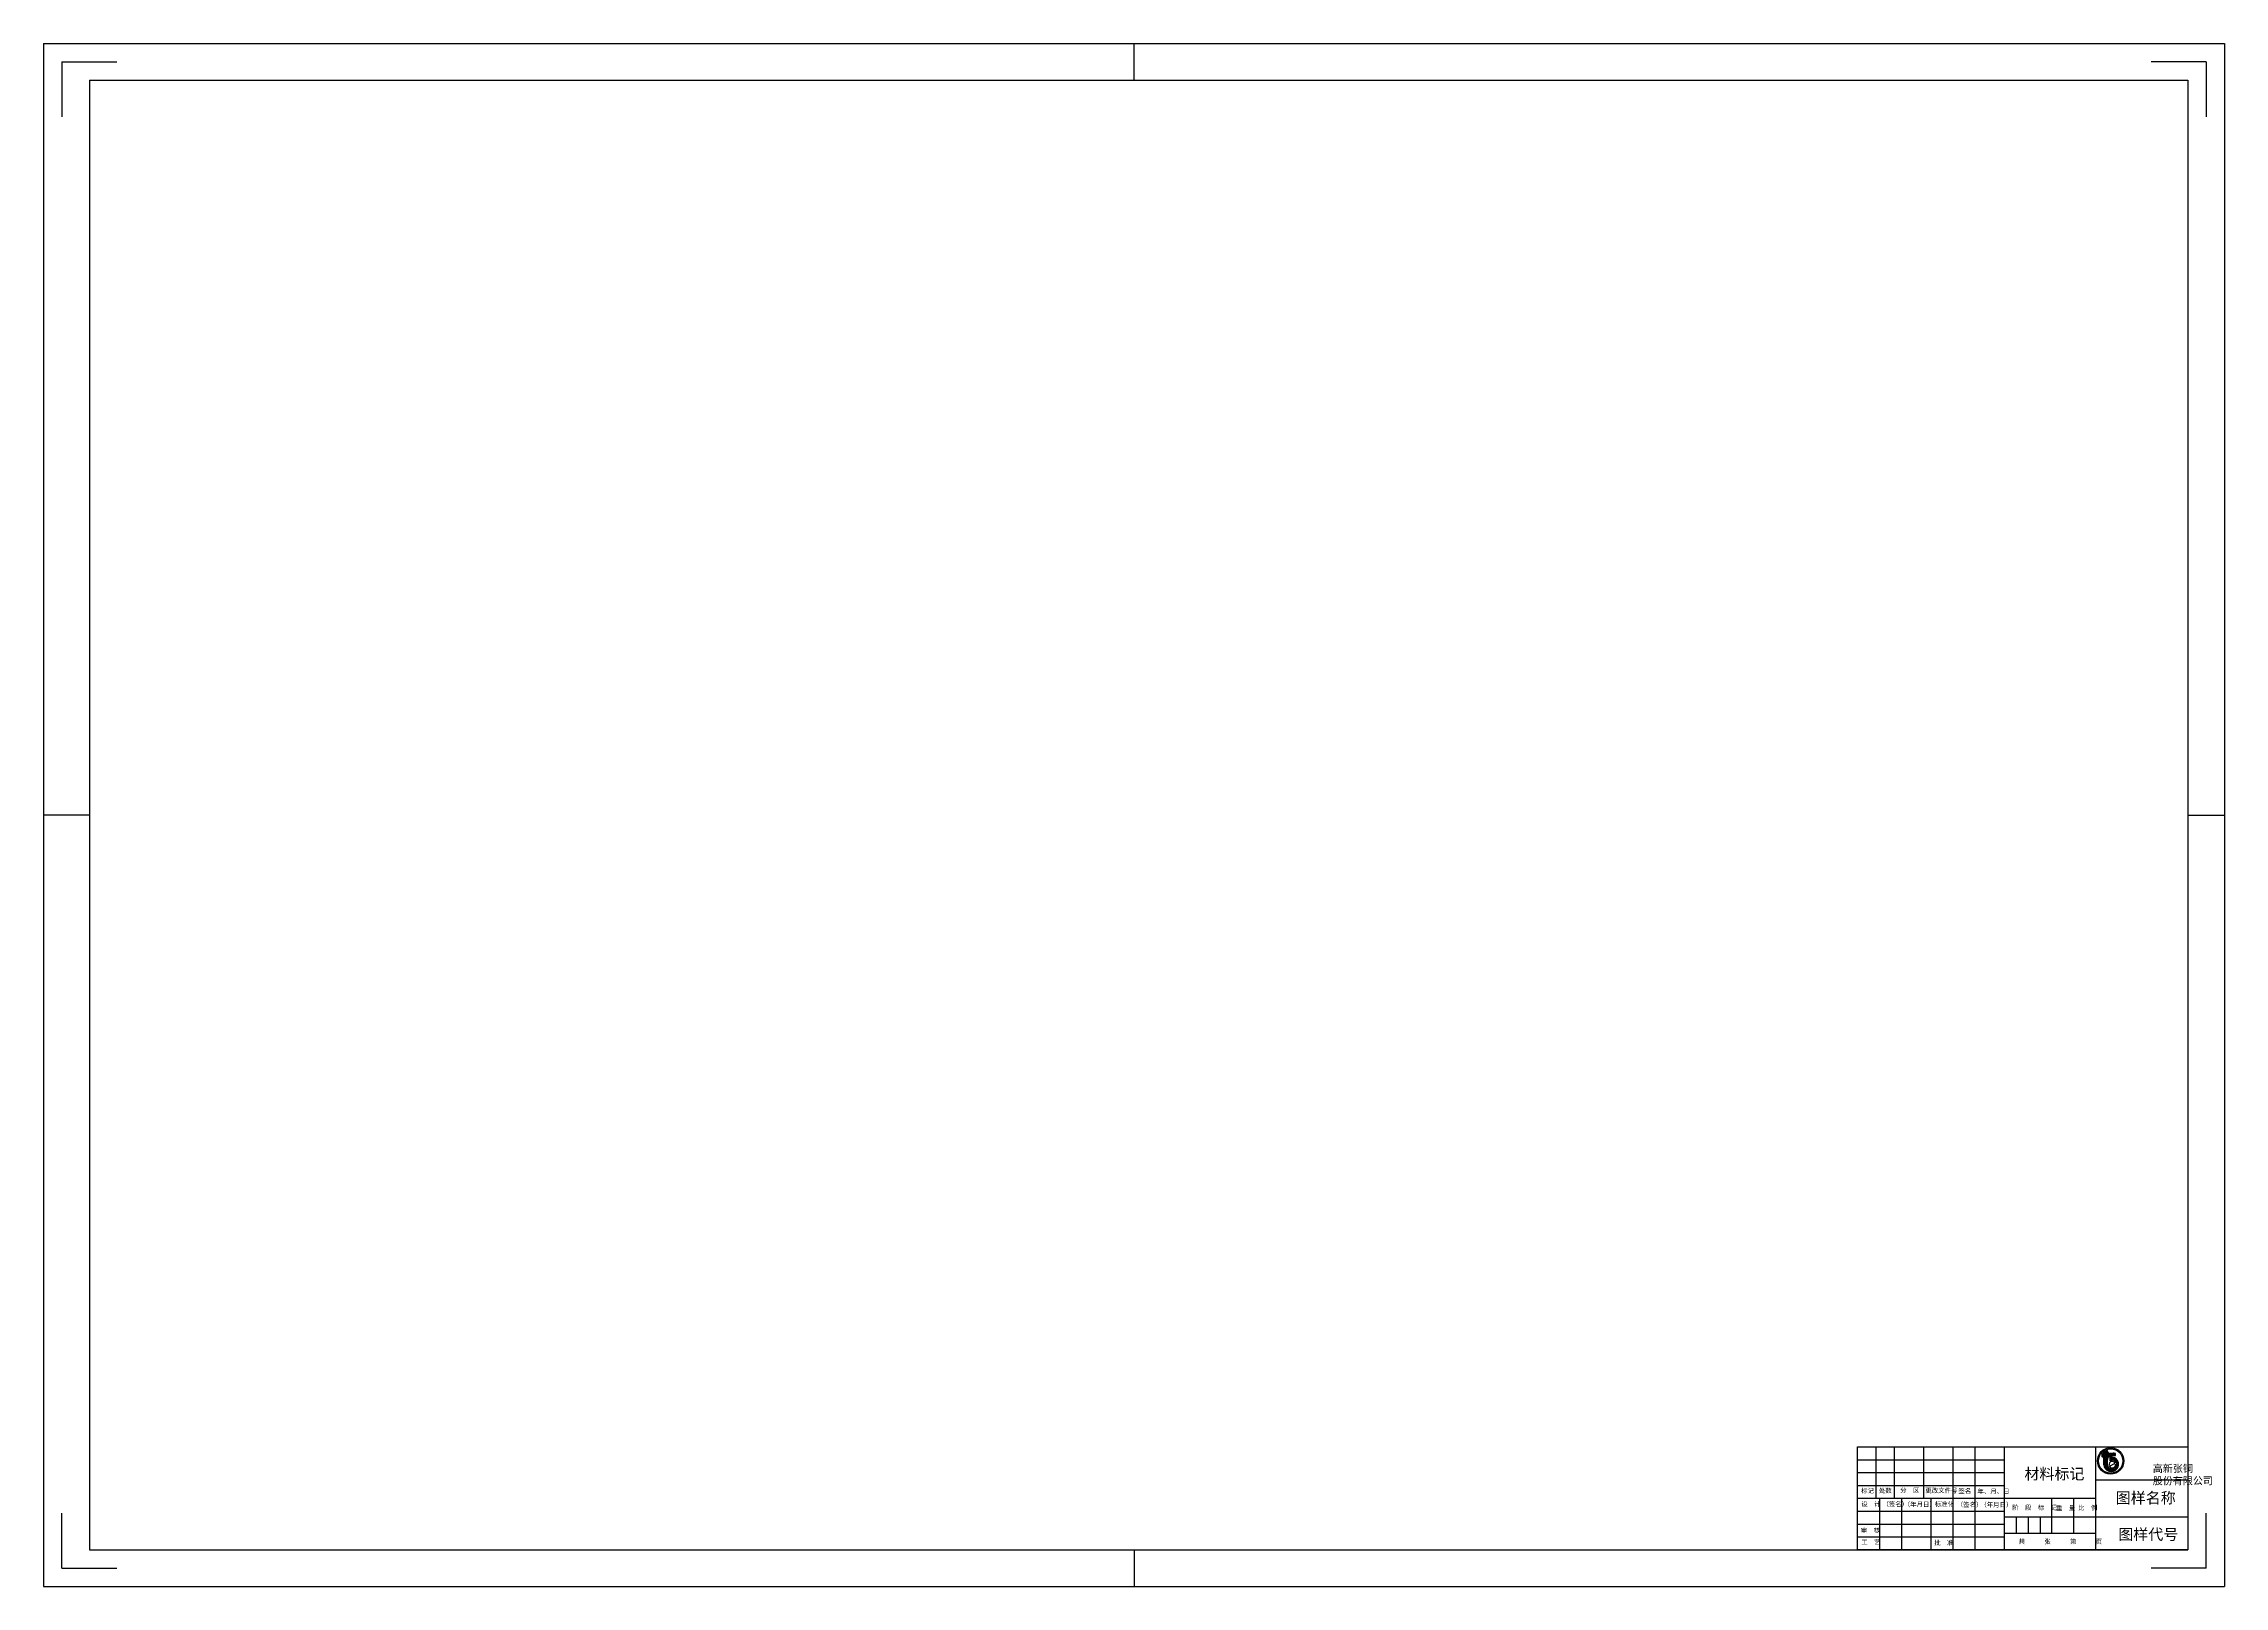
# Model space of a CAD drawing. Header units: metres. Extents: x 4452 to 7344, y -319 to 3013.
# Drawn here: x 4452 to 5641, y -238 to 603 of the extents above; entities that cross this region are included whole.
import ezdxf

# ---------------------------------------------------------------- set-up
doc = ezdxf.new("R2010")
doc.units = ezdxf.units.M
for name, color, linetype in [('总内框线', 7, 'Continuous'), ('标注层', 3, 'Continuous'), ('虚线层', 4, 'Continuous')]:
    doc.layers.add(name, color=color, linetype=linetype)

msp = doc.modelspace()

# ---------------------------------------------------------------- hatches: boundary and pattern name
at = {"layer": '虚线层'}
h = msp.add_hatch(dxfattribs=at)
h.set_pattern_fill('SOLID')
h.paths.add_polyline_path([(5574.1, -167.39), (5574.3, -167.39), (5574.42, -167.4), (5574.55, -167.43), (5574.66, -167.48), (5574.77, -167.55), (5574.87, -167.63), (5574.95, -167.72), (5575.02, -167.83), (5575.06, -167.95), (5575.09, -168.07), (5575.1, -168.2), (5575.1, -171.63), (5575.2, -172.27), (5575.39, -172.88), (5575.68, -173.46), (5576.06, -173.98), (5576.52, -174.44), (5577.04, -174.81), (5577.62, -175.1), (5578.23, -175.29), (5578.87, -175.38), (5579.52, -175.37), (5580.15, -175.26), (5580.76, -175.04), (5581.32, -174.74), (5581.83, -174.34), (5582.27, -173.87), (5582.63, -173.33), (5582.9, -172.75), (5583.07, -172.13), (5583.14, -171.49), (5583.11, -170.84), (5582.98, -170.21), (5582.74, -169.61), (5582.42, -169.06), (5582.01, -168.56), (5581.52, -168.13), (5580.98, -167.79), (5580.38, -167.54), (5579.76, -167.39), (5579.11, -167.34), (5578.47, -167.39), (5578.47, -169.45), (5578.84, -169.28), (5579.24, -169.16), (5579.65, -169.12), (5580.06, -169.14), (5580.46, -169.22), (5580.84, -169.37), (5581.19, -169.59), (5581.51, -169.85), (5581.77, -170.17), (5581.99, -170.52), (5582.14, -170.9), (5582.22, -171.3), (5582.24, -171.71), (5582.2, -172.12), (5582.08, -172.52), (5581.91, -172.89), (5581.67, -173.23), (5581.39, -173.52), (5581.06, -173.77), (5580.69, -173.96), (5580.3, -174.08), (5579.89, -174.14), (5579.48, -174.14), (5579.08, -174.06), (5578.69, -173.92), (5578.33, -173.72), (5578.01, -173.47), (5577.73, -173.16), (5577.51, -172.82), (5577.35, -172.44), (5577.25, -172.04), (5577.21, -171.63), (5577.21, -168.7), (5577.25, -168.31), (5577.37, -167.93), (5577.55, -167.58), (5577.8, -167.28), (5578.11, -167.03), (5578.45, -166.84), (5578.83, -166.73), (5579.22, -166.69), (5581.52, -166.69), (5581.52, -165.48), (5578.02, -165.48), (5577.89, -165.47), (5577.77, -165.44), (5577.65, -165.39), (5577.54, -165.33), (5577.45, -165.24), (5577.37, -165.15), (5577.3, -165.04), (5577.25, -164.92), (5577.22, -164.8), (5577.21, -164.67), (5577.21, -163.67), (5576.1, -164.41), (5575.1, -164.67), (5575.1, -164.98), (5575.09, -165.1), (5575.06, -165.23), (5575.02, -165.34), (5574.95, -165.45), (5574.87, -165.55), (5574.77, -165.63), (5574.66, -165.69), (5574.55, -165.74), (5574.42, -165.77), (5574.3, -165.78), (5574.1, -165.78)])

# ---------------------------------------------------------------- linework, layer by layer
for p, q in [((5440.85, -161.96), (5620.85, -161.96)), ((5440.85, -217.96), (5440.85, -161.96)), ((5450.85, -161.96), (5450.85, -189.96)), ((5460.85, -161.96), (5460.85, -189.96)), ((5476.85, -161.96), (5476.85, -189.96)), ((5492.85, -161.96), (5492.85, -189.96)), ((5504.85, -161.96), (5504.85, -217.96)), ((5520.85, -161.96), (5520.85, -217.96)), ((5570.85, -217.96), (5570.85, -161.96)), ((5620.85, -161.96), (5620.85, -217.96)), ((5440.85, -168.96), (5520.85, -168.96)), ((5440.85, -175.96), (5520.85, -175.96)), ((5440.85, -182.96), (5520.85, -182.96)), ((5440.85, -189.96), (5570.85, -189.96)), ((5452.85, -189.96), (5452.85, -217.96)), ((5464.85, -189.96), (5464.85, -217.96)), ((5480.85, -189.96), (5480.85, -217.96)), ((5492.85, -189.96), (5492.85, -217.96)), ((5546.85, -208.96), (5546.85, -189.96)), ((5558.85, -208.96), (5558.85, -189.96)), ((5570.85, -179.96), (5620.85, -179.96)), ((5440.85, -196.96), (5520.85, -196.96)), ((5520.85, -199.96), (5570.85, -199.96)), ((5527.35, -199.96), (5527.35, -208.96)), ((5533.85, -199.96), (5533.85, -208.96)), ((5540.35, -199.96), (5540.35, -208.96)), ((5570.85, -199.96), (5620.85, -199.96)), ((5440.85, -203.96), (5520.85, -203.96)), ((5440.85, -210.96), (5520.85, -210.96)), ((5520.85, -208.96), (5570.85, -208.96)), ((5620.85, -217.96), (5440.85, -217.96))]:
    msp.add_line(p, q)
at = {"layer": '总内框线'}
for p, q in [((4451.85, 603.04), (4451.85, -237.96)), ((4451.85, 603.04), (5640.85, 603.04)), ((5046.35, 583.04), (5046.35, 603.04)), ((5640.85, 603.04), (5640.85, -237.96)), ((4461.85, 593.04), (4491.85, 593.04)), ((4461.85, 593.04), (4461.85, 563.04)), ((4476.85, 583.04), (4476.85, -217.96)), ((4476.85, 583.04), (5620.85, 583.04)), ((5630.85, 593.04), (5600.85, 593.04)), ((5620.85, 583.04), (5620.85, -217.96)), ((5630.85, 593.04), (5630.85, 563.04)), ((4476.85, 182.54), (4451.85, 182.54)), ((5620.85, 182.54), (5640.85, 182.54)), ((4461.85, -227.96), (4461.85, -197.96)), ((5630.85, -227.96), (5630.85, -197.96)), ((4476.85, -217.96), (5620.85, -217.96)), ((5046.35, -217.96), (5046.35, -237.96)), ((4461.85, -227.96), (4491.85, -227.96)), ((5630.85, -227.96), (5600.85, -227.96)), ((4451.85, -237.96), (5640.85, -237.96))]:
    msp.add_line(p, q, dxfattribs=at)
at = {"layer": '虚线层'}
for p, q in [((5574.1, -165.78), (5574.1, -167.39)), ((5574.3, -165.78), (5574.1, -165.78)), ((5575.1, -164.98), (5575.1, -164.67)), ((5581.52, -165.48), (5578.02, -165.48)), ((5580.66, -165.96), (5580.66, -164.95)), ((5581.52, -166.69), (5581.52, -165.48)), ((5574.3, -167.39), (5574.1, -167.39)), ((5575.1, -171.63), (5575.1, -168.2)), ((5577.21, -171.63), (5577.21, -168.7)), ((5578.2, -172.51), (5581.25, -170.75)), ((5578.47, -167.39), (5578.47, -169.45)), ((5581.52, -166.69), (5579.22, -166.69))]:
    msp.add_line(p, q, dxfattribs=at)
for radius in [7.2, 6.64]:
    msp.add_circle((5578.84, -169.58), radius, dxfattribs=at)
for centre, radius, start, end in [((5574.3, -164.98), 0.81, 270, 0), ((5578.02, -164.67), 0.81, 180, 270), ((5574.3, -168.2), 0.81, 0, 90), ((5579.12, -171.37), 4.03, 183.78, 99.3), ((5579.22, -168.7), 2.01, 90, 180), ((5579.73, -171.63), 2.52, 180, 120), ((5579.73, -171.63), 1.76, 30, 187.49), ((5579.73, -171.63), 1.76, 210, 7.49)]:
    msp.add_arc(centre, radius, start, end, dxfattribs=at)

# ---------------------------------------------------------------- texts
at = {"attachment_point": 1}
for s, insert, char_height in [('{\\fSimSun|b0|i0|c134|p2;材料标记}', (5531.82, -173.6), 6), ('{\\fSimSun|b0|i0|c134|p2;标记}', (5442.81, -184.52), 2.5), ('{\\fSimSun|b0|i0|c134|p2;处数}', (5452.43, -184.5), 2.5), ('{\\fSimSun|b0|i0|c134|p2;分\u3000区}', (5464.09, -184.38), 2.5), ('{\\fSimSun|b0|i0|c134|p2;更改文件号}', (5477.83, -184.43), 2.5), ('{\\fSimSun|b0|i0|c134|p2;签名}', (5495.81, -184.69), 2.5), ('{\\fSimSun|b0|i0|c134|p2;年、月、日}', (5506.2, -184.88), 2.5), ('{\\fSimSun|b0|i0|c134|p2;图样名称}', (5581.58, -186.72), 6), ('{\\fSimSun|b0|i0|c134|p2;设\u3000计}', (5442.87, -191.86), 2.5), ('{\\fSimSun|b0|i0|c134|p2;（签名）}', (5454.41, -191.86), 2.5), ('{\\fSimSun|b0|i0|c134|p2;\u3000（年月日）}', (5462.53, -191.97), 2.5), ('{\\fSimSun|b0|i0|c134|p2;标准化}', (5482.94, -191.87), 2.5), ('{\\fSimSun|b0|i0|c134|p2;（签名）}', (5494.91, -192.12), 2.5), ('{\\fSimSun|b0|i0|c134|p2;（年月日）}', (5507.78, -192.22), 2.5), ('{\\fSimSun|b0|i0|c134|p2;阶\u3000段\u3000标\u3000记}', (5525.16, -193.7), 2.5), ('{\\fSimSun|b0|i0|c134|p2;重\u3000量}', (5549.04, -193.93), 2.5), ('{\\fSimSun|b0|i0|c134|p2;比\u3000例}', (5561.09, -193.86), 2.5), ('{\\fSimSun|b0|i0|c134|p2;审\u3000核}', (5442.66, -206.13), 2.5), ('{\\fSimSun|b0|i0|c134|p2;工\u3000艺}', (5442.87, -212.61), 2.5), ('{\\fSimSun|b0|i0|c134|p2;批\u3000准}', (5482.64, -212.93), 2.5), ('{\\fSimSun|b0|i0|c134|p2;共\u3000\u3000\u3000张\u3000\u3000\u3000第\u3000\u3000\u3000页}', (5528.65, -212.23), 2.5), ('{\\fSimSun|b0|i0|c134|p2;图样代号}', (5582.99, -206.6), 6)]:
    msp.add_mtext(s, dxfattribs=dict(at, insert=insert, char_height=char_height))
at = {"layer": '标注层', "insert": (5601.84, -171.73), "char_height": 4, "attachment_point": 1}
msp.add_mtext('{\\fKaiTi_GB2312|b0|i0|c134|p49;高新张铜\\P股份有限公司}', dxfattribs=at)

doc.saveas('drawing.dxf')
